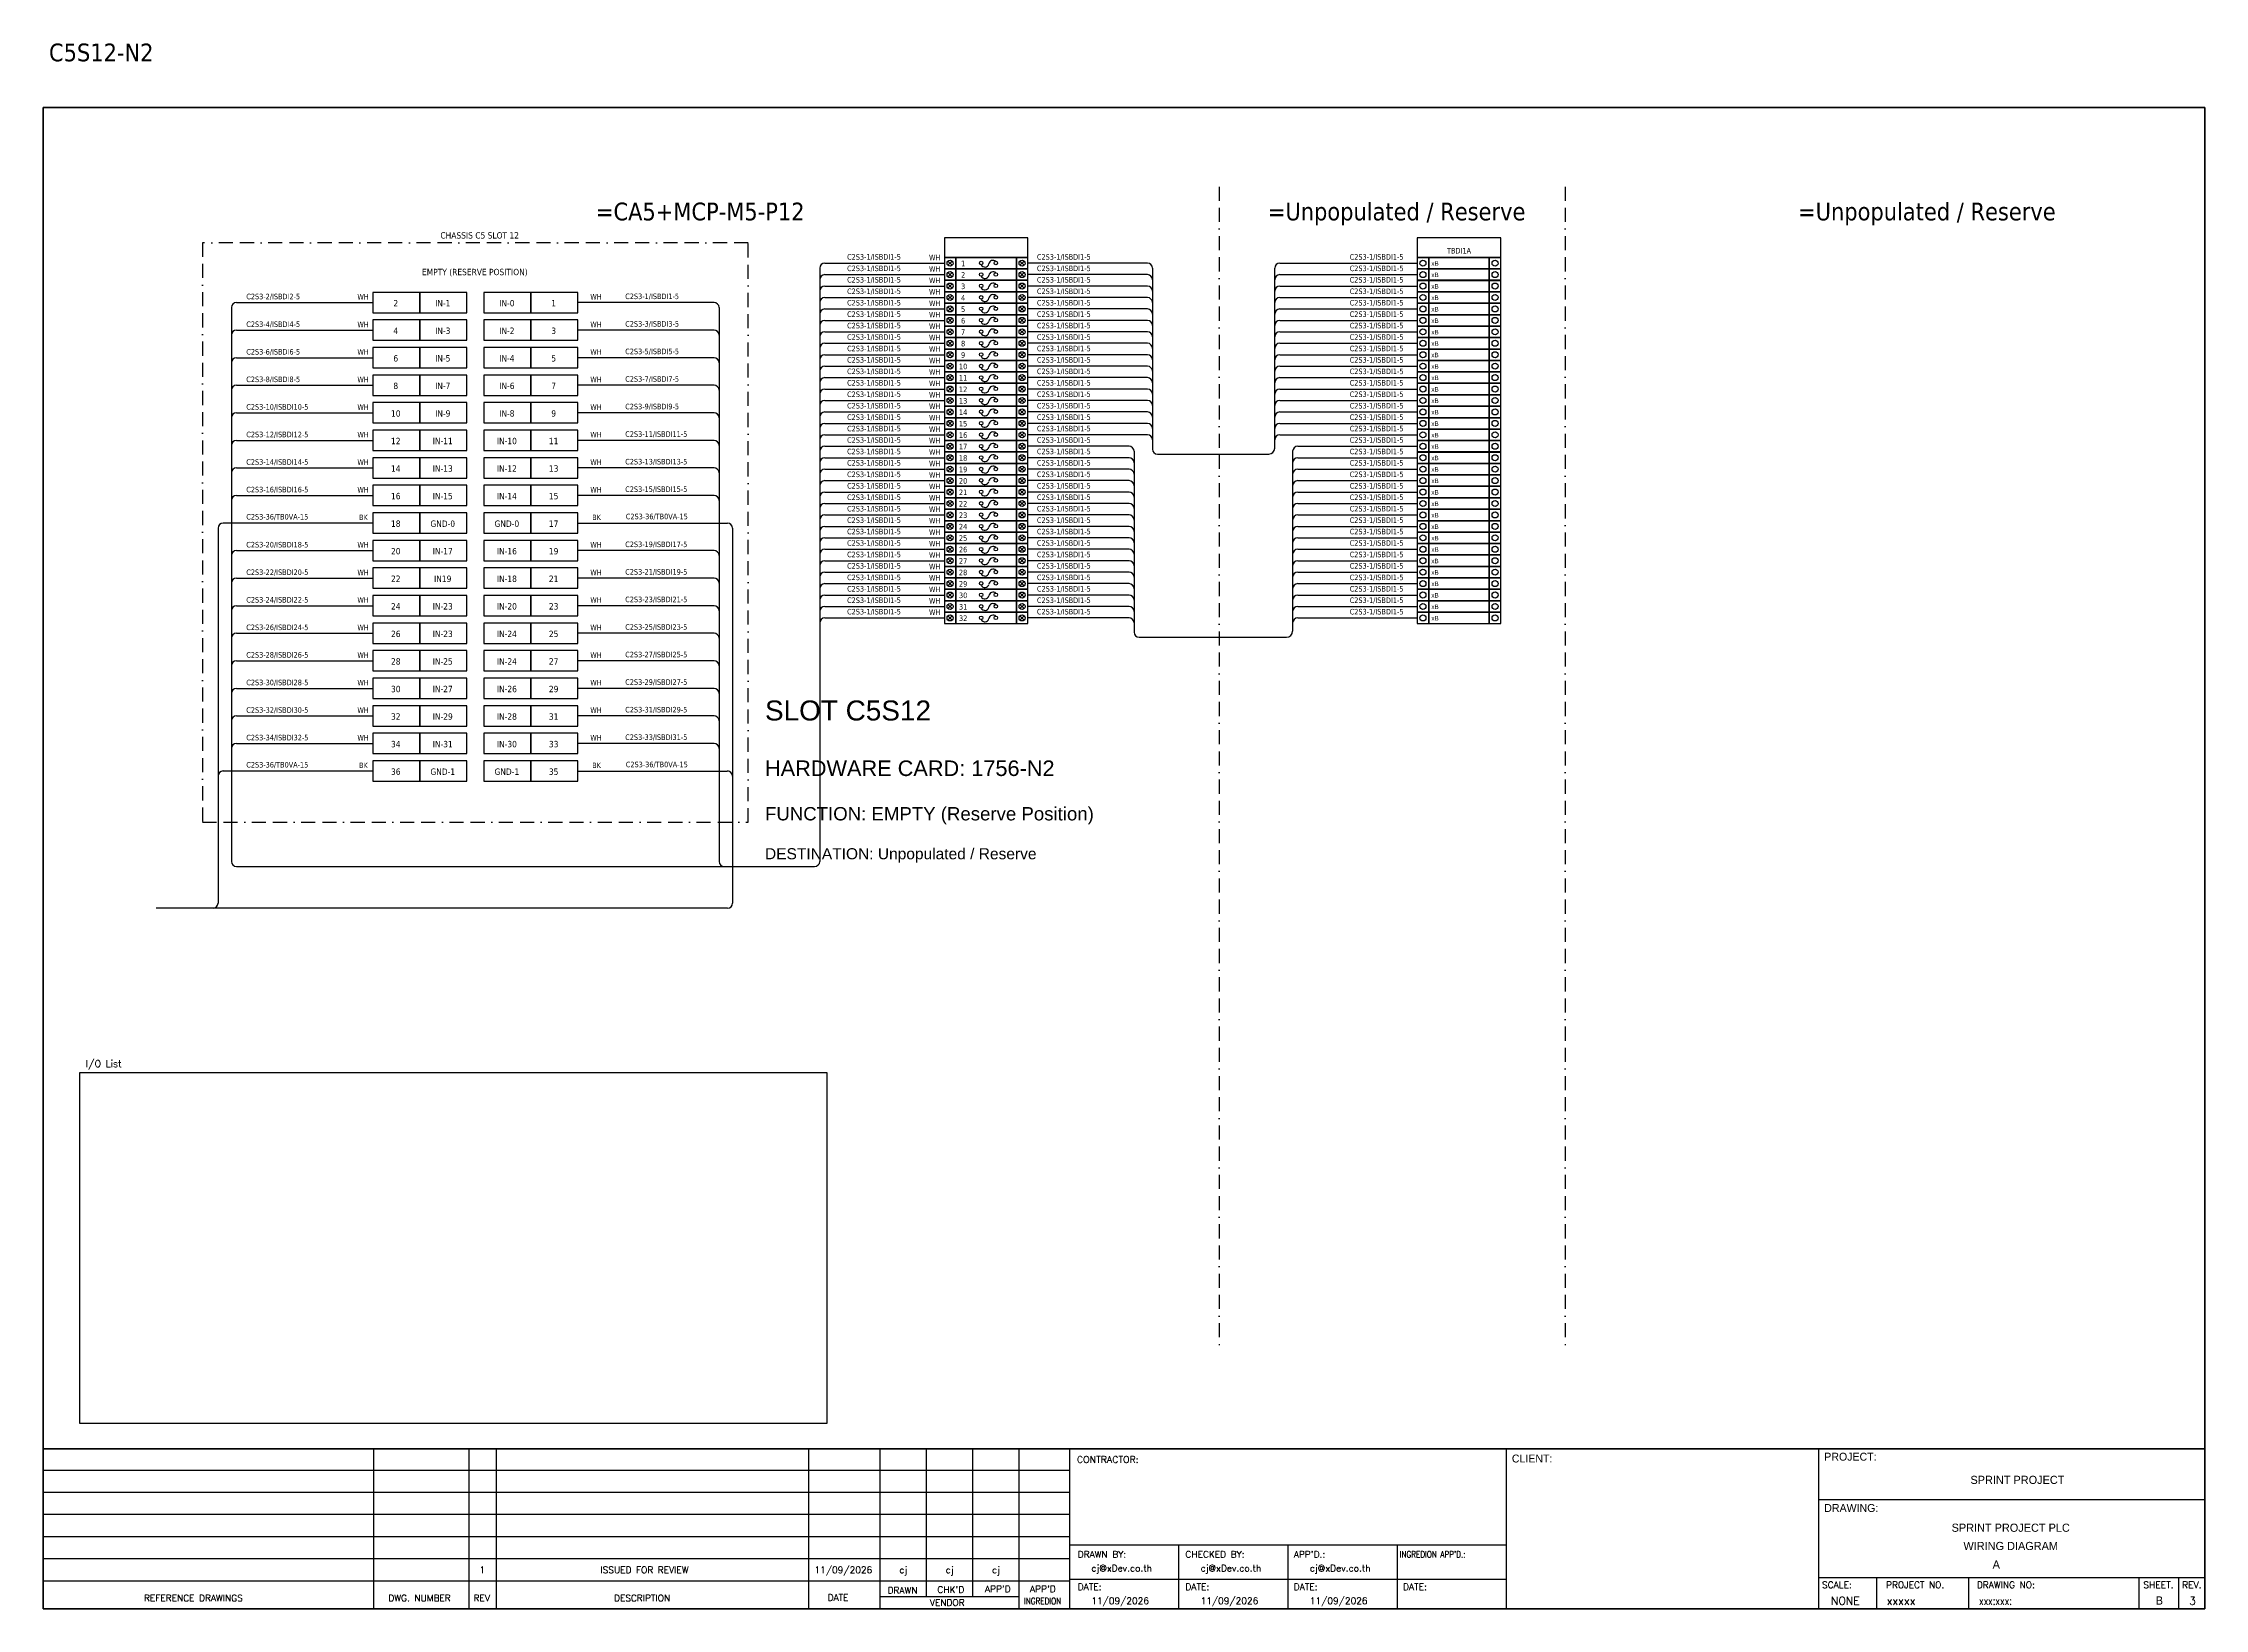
# Model space of a CAD drawing. Header units: millimetres. Extents: x 0 to 54213, y 0 to 2820.
# Drawn here: x 50320 to 54213, y 0 to 2820 of the extents above; entities that cross this region are included whole.
import ezdxf
from ezdxf.enums import TextEntityAlignment as Align

# ---------------------------------------------------------------- set-up
doc = ezdxf.new("R2010")
doc.units = ezdxf.units.MM
doc.linetypes.add('BORDERX2', pattern=[88.9, 25.4, -12.7, 25.4, -12.7, 0, -12.7])
for name, color, linetype in [('GT_1', 9, 'Continuous'), ('HELPPOINT', 7, 'Continuous'), ('MEMBER', 7, 'Continuous'), ('x01001-FrameArea', 2, 'BORDERX2')]:
    doc.layers.add(name, color=color, linetype=linetype)
for name, color, linetype, lineweight in [('IE-EQUIP', 253, 'Continuous', 25), ('IE-WIRE', 7, 'Continuous', 25), ('power', 7, 'Continuous', 25)]:
    doc.layers.add(name, color=color, linetype=linetype, lineweight=lineweight)
doc.styles.add('HTX11', font='O8111901')
doc.styles.add('ROMANS', font='romans.shx', dxfattribs={"width": 0.85, "height": 25})
doc.styles.get("Standard").update_dxf_attribs({"font": 'arial.ttf'})
doc.styles.add('Tahoma', font='')
doc.styles.get('Tahoma').set_extended_font_data('Tahoma')

# ---------------------------------------------------------------- blocks, each defined once
blk = doc.blocks.new('xTermSingleLayer11')
at = {"color": 7, "ltscale": 25.4}
for points in [[(0, -537), (537, -537), (537, 0), (0, 0)], [(537, -537), (3378, -537), (3378, 0), (537, 0)], [(3378, -537), (3915, -537), (3915, 0), (3378, 0)]]:
    blk.add_lwpolyline(points, close=True, dxfattribs=at)
for centre in [(268, -268), (3647, -268)]:
    blk.add_circle(centre, 141, dxfattribs=at)
blk.add_attdef('TERMINAL_B', (661, -387), '', height=212)

msp = doc.modelspace()

# ---------------------------------------------------------------- linework, layer by layer
at = {"color": 1, "ltscale": 25.4}
for p, q in [((51956.8, 2427.5), (51949.2, 2419.9)), ((51949.2, 2427.5), (51956.8, 2419.9)), ((52078.9, 2427.5), (52086.6, 2419.9)), ((52086.6, 2427.5), (52078.9, 2419.9)), ((51956.8, 2406.9), (51949.2, 2399.2)), ((51949.2, 2406.9), (51956.8, 2399.2)), ((51956.8, 2386.3), (51949.2, 2378.6)), ((51949.2, 2386.3), (51956.8, 2378.6)), ((52078.9, 2406.9), (52086.6, 2399.2)), ((52086.6, 2406.9), (52078.9, 2399.2)), ((52078.9, 2386.3), (52086.6, 2378.6)), ((52086.6, 2386.3), (52078.9, 2378.6)), ((51956.8, 2365.7), (51949.2, 2358)), ((51949.2, 2365.7), (51956.8, 2358)), ((51956.8, 2345.1), (51949.2, 2337.4)), ((51949.2, 2345.1), (51956.8, 2337.4)), ((52078.9, 2365.7), (52086.6, 2358)), ((52086.6, 2365.7), (52078.9, 2358)), ((52078.9, 2345.1), (52086.6, 2337.4)), ((52086.6, 2345.1), (52078.9, 2337.4)), ((51956.8, 2324.5), (51949.2, 2316.8)), ((51949.2, 2324.5), (51956.8, 2316.8)), ((51956.8, 2303.9), (51949.2, 2296.2)), ((51949.2, 2303.9), (51956.8, 2296.2)), ((52078.9, 2324.5), (52086.6, 2316.8)), ((52086.6, 2324.5), (52078.9, 2316.8)), ((52078.9, 2303.9), (52086.6, 2296.2)), ((52086.6, 2303.9), (52078.9, 2296.2)), ((51956.8, 2283.2), (51949.2, 2275.6)), ((51949.2, 2283.2), (51956.8, 2275.6)), ((51956.8, 2262.6), (51949.2, 2255)), ((51949.2, 2262.6), (51956.8, 2255)), ((52078.9, 2283.2), (52086.6, 2275.6)), ((52086.6, 2283.2), (52078.9, 2275.6)), ((52078.9, 2262.6), (52086.6, 2255)), ((52086.6, 2262.6), (52078.9, 2255)), ((51956.8, 2242), (51949.2, 2234.3)), ((51949.2, 2242), (51956.8, 2234.3)), ((51956.8, 2221.4), (51949.2, 2213.7)), ((51949.2, 2221.4), (51956.8, 2213.7)), ((52078.9, 2242), (52086.6, 2234.3)), ((52086.6, 2242), (52078.9, 2234.3)), ((52078.9, 2221.4), (52086.6, 2213.7)), ((52086.6, 2221.4), (52078.9, 2213.7)), ((51956.8, 2200.8), (51949.2, 2193.1)), ((51949.2, 2200.8), (51956.8, 2193.1)), ((52078.9, 2200.8), (52086.6, 2193.1)), ((52086.6, 2200.8), (52078.9, 2193.1)), ((51956.8, 2180.2), (51949.2, 2172.5)), ((51949.2, 2180.2), (51956.8, 2172.5)), ((51956.8, 2159.6), (51949.2, 2151.9)), ((51949.2, 2159.6), (51956.8, 2151.9)), ((52078.9, 2180.2), (52086.6, 2172.5)), ((52086.6, 2180.2), (52078.9, 2172.5)), ((52078.9, 2159.6), (52086.6, 2151.9)), ((52086.6, 2159.6), (52078.9, 2151.9)), ((51956.8, 2139), (51949.2, 2131.3)), ((51949.2, 2139), (51956.8, 2131.3)), ((51956.8, 2118.3), (51949.2, 2110.7)), ((51949.2, 2118.3), (51956.8, 2110.7)), ((52078.9, 2139), (52086.6, 2131.3)), ((52086.6, 2139), (52078.9, 2131.3)), ((52078.9, 2118.3), (52086.6, 2110.7)), ((52086.6, 2118.3), (52078.9, 2110.7)), ((51956.8, 2097.7), (51949.2, 2090.1)), ((51949.2, 2097.7), (51956.8, 2090.1)), ((51956.8, 2077.1), (51949.2, 2069.5)), ((51949.2, 2077.1), (51956.8, 2069.5)), ((52078.9, 2097.7), (52086.6, 2090.1)), ((52086.6, 2097.7), (52078.9, 2090.1)), ((52078.9, 2077.1), (52086.6, 2069.5)), ((52086.6, 2077.1), (52078.9, 2069.5)), ((51956.8, 2056.5), (51949.2, 2048.8)), ((51949.2, 2056.5), (51956.8, 2048.8)), ((51956.8, 2035.9), (51949.2, 2028.2)), ((51949.2, 2035.9), (51956.8, 2028.2)), ((52078.9, 2056.5), (52086.6, 2048.8)), ((52086.6, 2056.5), (52078.9, 2048.8)), ((52078.9, 2035.9), (52086.6, 2028.2)), ((52086.6, 2035.9), (52078.9, 2028.2)), ((51956.8, 2015.3), (51949.2, 2007.6)), ((51949.2, 2015.3), (51956.8, 2007.6)), ((51956.8, 1994.7), (51949.2, 1987)), ((51949.2, 1994.7), (51956.8, 1987)), ((52078.9, 2015.3), (52086.6, 2007.6)), ((52086.6, 2015.3), (52078.9, 2007.6)), ((52078.9, 1994.7), (52086.6, 1987)), ((52086.6, 1994.7), (52078.9, 1987)), ((51956.8, 1974.1), (51949.2, 1966.4)), ((51949.2, 1974.1), (51956.8, 1966.4)), ((51956.8, 1953.5), (51949.2, 1945.8)), ((51949.2, 1953.5), (51956.8, 1945.8)), ((52078.9, 1974.1), (52086.6, 1966.4)), ((52086.6, 1974.1), (52078.9, 1966.4)), ((52078.9, 1953.5), (52086.6, 1945.8)), ((52086.6, 1953.5), (52078.9, 1945.8)), ((51956.8, 1932.8), (51949.2, 1925.2)), ((51949.2, 1932.8), (51956.8, 1925.2)), ((51956.8, 1912.2), (51949.2, 1904.6)), ((51949.2, 1912.2), (51956.8, 1904.6)), ((52078.9, 1932.8), (52086.6, 1925.2)), ((52086.6, 1932.8), (52078.9, 1925.2)), ((52078.9, 1912.2), (52086.6, 1904.6)), ((52086.6, 1912.2), (52078.9, 1904.6)), ((51956.8, 1891.6), (51949.2, 1883.9)), ((51949.2, 1891.6), (51956.8, 1883.9)), ((51956.8, 1871), (51949.2, 1863.3)), ((51949.2, 1871), (51956.8, 1863.3)), ((52078.9, 1891.6), (52086.6, 1883.9)), ((52086.6, 1891.6), (52078.9, 1883.9)), ((52078.9, 1871), (52086.6, 1863.3)), ((52086.6, 1871), (52078.9, 1863.3)), ((51956.8, 1850.4), (51949.2, 1842.7)), ((51949.2, 1850.4), (51956.8, 1842.7)), ((52078.9, 1850.4), (52086.6, 1842.7)), ((52086.6, 1850.4), (52078.9, 1842.7)), ((51956.8, 1829.8), (51949.2, 1822.1)), ((51949.2, 1829.8), (51956.8, 1822.1)), ((51956.8, 1809.2), (51949.2, 1801.5)), ((51949.2, 1809.2), (51956.8, 1801.5)), ((52078.9, 1829.8), (52086.6, 1822.1)), ((52086.6, 1829.8), (52078.9, 1822.1)), ((52078.9, 1809.2), (52086.6, 1801.5)), ((52086.6, 1809.2), (52078.9, 1801.5)), ((51956.8, 1788.6), (51949.2, 1780.9)), ((51949.2, 1788.6), (51956.8, 1780.9)), ((52078.9, 1788.6), (52086.6, 1780.9)), ((52086.6, 1788.6), (52078.9, 1780.9))]:
    msp.add_line(p, q, dxfattribs=at)
at = {"color": 4}
for p, q in [((53621.9, 56.1), (53621.9, 0)), ((53787.2, 56.1), (53787.2, 0))]:
    msp.add_line(p, q, dxfattribs=at)
at = {"color": 4, "ltscale": 0.5}
for p, q in [((54094.3, 56.1), (54094.3, 0)), ((54094.3, 56.1), (54094.3, 0)), ((54165.5, 56.1), (54165.5, 0)), ((54165.5, 56.1), (54165.5, 0))]:
    msp.add_line(p, q, dxfattribs=at)
at = {"color": 4, "ltscale": 25.4}
for points in [[(51942.7, 2434), (52093, 2434), (52093, 2469.2), (51942.7, 2469.2)], [(52794.5, 2434), (52944.8, 2434), (52944.8, 2469.2), (52794.5, 2469.2)]]:
    msp.add_lwpolyline(points, close=True, dxfattribs=at)
at = {"color": 1, "ltscale": 25.4}
for points in [[(51942.7, 2413.4), (51963.3, 2413.4), (51963.3, 2434), (51942.7, 2434)], [(51963.3, 2413.4), (52072.4, 2413.4), (52072.4, 2434), (51963.3, 2434)], [(52072.4, 2413.4), (52093, 2413.4), (52093, 2434), (52072.4, 2434)], [(51942.7, 2392.8), (51963.3, 2392.8), (51963.3, 2413.4), (51942.7, 2413.4)], [(51942.7, 2372.2), (51963.3, 2372.2), (51963.3, 2392.8), (51942.7, 2392.8)], [(51963.3, 2392.8), (52072.4, 2392.8), (52072.4, 2413.4), (51963.3, 2413.4)], [(51963.3, 2372.2), (52072.4, 2372.2), (52072.4, 2392.8), (51963.3, 2392.8)], [(52072.4, 2392.8), (52093, 2392.8), (52093, 2413.4), (52072.4, 2413.4)], [(52072.4, 2372.2), (52093, 2372.2), (52093, 2392.8), (52072.4, 2392.8)], [(51942.7, 2351.5), (51963.3, 2351.5), (51963.3, 2372.2), (51942.7, 2372.2)], [(51942.7, 2330.9), (51963.3, 2330.9), (51963.3, 2351.5), (51942.7, 2351.5)], [(51963.3, 2351.5), (52072.4, 2351.5), (52072.4, 2372.2), (51963.3, 2372.2)], [(51963.3, 2330.9), (52072.4, 2330.9), (52072.4, 2351.5), (51963.3, 2351.5)], [(52072.4, 2351.5), (52093, 2351.5), (52093, 2372.2), (52072.4, 2372.2)], [(52072.4, 2330.9), (52093, 2330.9), (52093, 2351.5), (52072.4, 2351.5)], [(51942.7, 2310.3), (51963.3, 2310.3), (51963.3, 2330.9), (51942.7, 2330.9)], [(51942.7, 2289.7), (51963.3, 2289.7), (51963.3, 2310.3), (51942.7, 2310.3)], [(51963.3, 2310.3), (52072.4, 2310.3), (52072.4, 2330.9), (51963.3, 2330.9)], [(51963.3, 2289.7), (52072.4, 2289.7), (52072.4, 2310.3), (51963.3, 2310.3)], [(52072.4, 2310.3), (52093, 2310.3), (52093, 2330.9), (52072.4, 2330.9)], [(52072.4, 2289.7), (52093, 2289.7), (52093, 2310.3), (52072.4, 2310.3)], [(51942.7, 2269.1), (51963.3, 2269.1), (51963.3, 2289.7), (51942.7, 2289.7)], [(51942.7, 2248.5), (51963.3, 2248.5), (51963.3, 2269.1), (51942.7, 2269.1)], [(51963.3, 2269.1), (52072.4, 2269.1), (52072.4, 2289.7), (51963.3, 2289.7)], [(51963.3, 2248.5), (52072.4, 2248.5), (52072.4, 2269.1), (51963.3, 2269.1)], [(52072.4, 2269.1), (52093, 2269.1), (52093, 2289.7), (52072.4, 2289.7)], [(52072.4, 2248.5), (52093, 2248.5), (52093, 2269.1), (52072.4, 2269.1)], [(51942.7, 2227.9), (51963.3, 2227.9), (51963.3, 2248.5), (51942.7, 2248.5)], [(51942.7, 2207.3), (51963.3, 2207.3), (51963.3, 2227.9), (51942.7, 2227.9)], [(51963.3, 2227.9), (52072.4, 2227.9), (52072.4, 2248.5), (51963.3, 2248.5)], [(51963.3, 2207.3), (52072.4, 2207.3), (52072.4, 2227.9), (51963.3, 2227.9)], [(52072.4, 2227.9), (52093, 2227.9), (52093, 2248.5), (52072.4, 2248.5)], [(52072.4, 2207.3), (52093, 2207.3), (52093, 2227.9), (52072.4, 2227.9)], [(51942.7, 2186.7), (51963.3, 2186.7), (51963.3, 2207.3), (51942.7, 2207.3)], [(51942.7, 2166), (51963.3, 2166), (51963.3, 2186.7), (51942.7, 2186.7)], [(51963.3, 2186.7), (52072.4, 2186.7), (52072.4, 2207.3), (51963.3, 2207.3)], [(51963.3, 2166), (52072.4, 2166), (52072.4, 2186.7), (51963.3, 2186.7)], [(52072.4, 2186.7), (52093, 2186.7), (52093, 2207.3), (52072.4, 2207.3)], [(52072.4, 2166), (52093, 2166), (52093, 2186.7), (52072.4, 2186.7)], [(51942.7, 2145.4), (51963.3, 2145.4), (51963.3, 2166), (51942.7, 2166)], [(51942.7, 2124.8), (51963.3, 2124.8), (51963.3, 2145.4), (51942.7, 2145.4)], [(51963.3, 2145.4), (52072.4, 2145.4), (52072.4, 2166), (51963.3, 2166)], [(51963.3, 2124.8), (52072.4, 2124.8), (52072.4, 2145.4), (51963.3, 2145.4)], [(52072.4, 2145.4), (52093, 2145.4), (52093, 2166), (52072.4, 2166)], [(52072.4, 2124.8), (52093, 2124.8), (52093, 2145.4), (52072.4, 2145.4)], [(51942.7, 2104.2), (51963.3, 2104.2), (51963.3, 2124.8), (51942.7, 2124.8)], [(51942.7, 2083.6), (51963.3, 2083.6), (51963.3, 2104.2), (51942.7, 2104.2)], [(51963.3, 2104.2), (52072.4, 2104.2), (52072.4, 2124.8), (51963.3, 2124.8)], [(51963.3, 2083.6), (52072.4, 2083.6), (52072.4, 2104.2), (51963.3, 2104.2)], [(52072.4, 2104.2), (52093, 2104.2), (52093, 2124.8), (52072.4, 2124.8)], [(52072.4, 2083.6), (52093, 2083.6), (52093, 2104.2), (52072.4, 2104.2)], [(51942.7, 2063), (51963.3, 2063), (51963.3, 2083.6), (51942.7, 2083.6)], [(51963.3, 2063), (52072.4, 2063), (52072.4, 2083.6), (51963.3, 2083.6)], [(52072.4, 2063), (52093, 2063), (52093, 2083.6), (52072.4, 2083.6)], [(51942.7, 2042.4), (51963.3, 2042.4), (51963.3, 2063), (51942.7, 2063)], [(51942.7, 2021.8), (51963.3, 2021.8), (51963.3, 2042.4), (51942.7, 2042.4)], [(51963.3, 2042.4), (52072.4, 2042.4), (52072.4, 2063), (51963.3, 2063)], [(51963.3, 2021.8), (52072.4, 2021.8), (52072.4, 2042.4), (51963.3, 2042.4)], [(52072.4, 2042.4), (52093, 2042.4), (52093, 2063), (52072.4, 2063)], [(52072.4, 2021.8), (52093, 2021.8), (52093, 2042.4), (52072.4, 2042.4)], [(51942.7, 2001.1), (51963.3, 2001.1), (51963.3, 2021.8), (51942.7, 2021.8)], [(51942.7, 1980.5), (51963.3, 1980.5), (51963.3, 2001.1), (51942.7, 2001.1)], [(51963.3, 2001.1), (52072.4, 2001.1), (52072.4, 2021.8), (51963.3, 2021.8)], [(51963.3, 1980.5), (52072.4, 1980.5), (52072.4, 2001.1), (51963.3, 2001.1)], [(52072.4, 2001.1), (52093, 2001.1), (52093, 2021.8), (52072.4, 2021.8)], [(52072.4, 1980.5), (52093, 1980.5), (52093, 2001.1), (52072.4, 2001.1)], [(51942.7, 1959.9), (51963.3, 1959.9), (51963.3, 1980.5), (51942.7, 1980.5)], [(51942.7, 1939.3), (51963.3, 1939.3), (51963.3, 1959.9), (51942.7, 1959.9)], [(51963.3, 1959.9), (52072.4, 1959.9), (52072.4, 1980.5), (51963.3, 1980.5)], [(51963.3, 1939.3), (52072.4, 1939.3), (52072.4, 1959.9), (51963.3, 1959.9)], [(52072.4, 1959.9), (52093, 1959.9), (52093, 1980.5), (52072.4, 1980.5)], [(52072.4, 1939.3), (52093, 1939.3), (52093, 1959.9), (52072.4, 1959.9)], [(51942.7, 1918.7), (51963.3, 1918.7), (51963.3, 1939.3), (51942.7, 1939.3)], [(51942.7, 1898.1), (51963.3, 1898.1), (51963.3, 1918.7), (51942.7, 1918.7)], [(51963.3, 1918.7), (52072.4, 1918.7), (52072.4, 1939.3), (51963.3, 1939.3)], [(51963.3, 1898.1), (52072.4, 1898.1), (52072.4, 1918.7), (51963.3, 1918.7)], [(52072.4, 1918.7), (52093, 1918.7), (52093, 1939.3), (52072.4, 1939.3)], [(52072.4, 1898.1), (52093, 1898.1), (52093, 1918.7), (52072.4, 1918.7)], [(51942.7, 1877.5), (51963.3, 1877.5), (51963.3, 1898.1), (51942.7, 1898.1)], [(51942.7, 1856.9), (51963.3, 1856.9), (51963.3, 1877.5), (51942.7, 1877.5)], [(51963.3, 1877.5), (52072.4, 1877.5), (52072.4, 1898.1), (51963.3, 1898.1)], [(51963.3, 1856.9), (52072.4, 1856.9), (52072.4, 1877.5), (51963.3, 1877.5)], [(52072.4, 1877.5), (52093, 1877.5), (52093, 1898.1), (52072.4, 1898.1)], [(52072.4, 1856.9), (52093, 1856.9), (52093, 1877.5), (52072.4, 1877.5)], [(51942.7, 1836.3), (51963.3, 1836.3), (51963.3, 1856.9), (51942.7, 1856.9)], [(51942.7, 1815.6), (51963.3, 1815.6), (51963.3, 1836.3), (51942.7, 1836.3)], [(51963.3, 1836.3), (52072.4, 1836.3), (52072.4, 1856.9), (51963.3, 1856.9)], [(51963.3, 1815.6), (52072.4, 1815.6), (52072.4, 1836.3), (51963.3, 1836.3)], [(52072.4, 1836.3), (52093, 1836.3), (52093, 1856.9), (52072.4, 1856.9)], [(52072.4, 1815.6), (52093, 1815.6), (52093, 1836.3), (52072.4, 1836.3)], [(51942.7, 1795), (51963.3, 1795), (51963.3, 1815.6), (51942.7, 1815.6)], [(51942.7, 1774.4), (51963.3, 1774.4), (51963.3, 1795), (51942.7, 1795)], [(51963.3, 1795), (52072.4, 1795), (52072.4, 1815.6), (51963.3, 1815.6)], [(51963.3, 1774.4), (52072.4, 1774.4), (52072.4, 1795), (51963.3, 1795)], [(52072.4, 1795), (52093, 1795), (52093, 1815.6), (52072.4, 1815.6)], [(52072.4, 1774.4), (52093, 1774.4), (52093, 1795), (52072.4, 1795)]]:
    msp.add_lwpolyline(points, close=True, dxfattribs=at)
msp.add_lwpolyline([(50385.3, 965.9), (51731.1, 965.9), (51731.1, 333.8), (50385.3, 333.8)], close=True)
for centre in [(51953, 2423.7), (52082.7, 2423.7), (51953, 2403.1), (51953, 2382.5), (52082.7, 2403.1), (52082.7, 2382.5), (51953, 2361.9), (51953, 2341.2), (52082.7, 2361.9), (52082.7, 2341.2), (51953, 2320.6), (51953, 2300), (52082.7, 2320.6), (52082.7, 2300), (51953, 2279.4), (51953, 2258.8), (52082.7, 2279.4), (52082.7, 2258.8), (51953, 2238.2), (51953, 2217.6), (52082.7, 2238.2), (52082.7, 2217.6), (51953, 2197), (51953, 2176.3), (52082.7, 2197), (52082.7, 2176.3), (51953, 2155.7), (52082.7, 2155.7), (51953, 2135.1), (51953, 2114.5), (52082.7, 2135.1), (52082.7, 2114.5), (51953, 2093.9), (51953, 2073.3), (52082.7, 2093.9), (52082.7, 2073.3), (51953, 2052.7), (51953, 2032.1), (52082.7, 2052.7), (52082.7, 2032.1), (51953, 2011.5), (51953, 1990.8), (52082.7, 2011.5), (52082.7, 1990.8), (51953, 1970.2), (51953, 1949.6), (52082.7, 1970.2), (52082.7, 1949.6), (51953, 1929), (51953, 1908.4), (52082.7, 1929), (52082.7, 1908.4), (51953, 1887.8), (51953, 1867.2), (52082.7, 1887.8), (52082.7, 1867.2), (51953, 1846.6), (51953, 1825.9), (52082.7, 1846.6), (52082.7, 1825.9), (51953, 1805.3), (52082.7, 1805.3), (51953, 1784.7), (52082.7, 1784.7)]:
    msp.add_circle(centre, 5.42, dxfattribs=at)
at = {"layer": 'GT_1', "color": 4}
for p, q in [((50915, 0), (50915, 288.2)), ((51086.9, 0), (51086.9, 288.2)), ((51136.1, 0), (51136.1, 288.2)), ((51698.7, 0), (51698.7, 288.2)), ((51827, 0), (51827, 288.2)), ((51910.6, 21.8), (51910.6, 288.2)), ((51994.1, 21.8), (51994.1, 288.2)), ((52077.4, 0), (52077.4, 288.2)), ((52168.4, 0), (52168.4, 288.2)), ((52955.4, 0), (52955.4, 288.2)), ((53517.7, 0), (53517.7, 288.2)), ((53517.7, 0), (53517.7, 288.2)), ((53517.7, 0), (53517.7, 288.2)), ((52168.4, 249.3), (50319.6, 249.3)), ((52168.4, 209.5), (50319.6, 209.5)), ((52168.4, 169.6), (50319.6, 169.6)), ((52168.4, 129.7), (50319.6, 129.7)), ((52168.4, 89.7), (50319.6, 89.7)), ((52955.4, 114.3), (52168.4, 114.3)), ((52365.2, 0), (52365.2, 114.3)), ((52561.9, 0), (52561.9, 114.3)), ((52758.7, 0), (52758.7, 114.3)), ((52168.3, 49.8), (50319.6, 49.8)), ((52955.4, 52.9), (52168.4, 52.9)), ((53517.7, 56.1), (54212.9, 56.1)), ((52077.4, 21.8), (51827, 21.8))]:
    msp.add_line(p, q, dxfattribs=at)
at = {"layer": 'HELPPOINT', "color": 4, "lineweight": 35}
for p, q in [((50319.6, 0), (50319.6, 2704.2)), ((50319.6, 2704.2), (54212.9, 2704.2)), ((50319.6, 0), (50319.6, 2704.2)), ((50319.6, 2704.2), (54212.9, 2704.2)), ((54212.9, 2704.2), (54212.9, 0)), ((54212.9, 2704.2), (54212.9, 0)), ((54212.9, 0), (50319.6, 0)), ((54212.9, 0), (50319.6, 0))]:
    msp.add_line(p, q, dxfattribs=at)
at = {"layer": 'HELPPOINT', "color": 4}
for p, q in [((53517.7, 196.6), (54212.9, 196.6)), ((53517.7, 196.6), (54212.9, 196.6)), ((53517.7, 56.1), (54212.9, 56.1))]:
    msp.add_line(p, q, dxfattribs=at)
at = {"layer": 'IE-EQUIP', "linetype": 'Continuous', "ltscale": 25.4}
for points in [[(50913, 2334.4), (50997.7, 2334.4), (50997.7, 2371.1), (50913, 2371.1)], [(50997.7, 2334.4), (51082.3, 2334.4), (51082.3, 2371.1), (50997.7, 2371.1)], [(51113.2, 2334.4), (51197.8, 2334.4), (51197.8, 2371.1), (51113.2, 2371.1)], [(51197.8, 2334.4), (51282.5, 2334.4), (51282.5, 2371.1), (51197.8, 2371.1)], [(50913, 2284.8), (50997.7, 2284.8), (50997.7, 2321.5), (50913, 2321.5)], [(50997.7, 2284.8), (51082.3, 2284.8), (51082.3, 2321.5), (50997.7, 2321.5)], [(51113.2, 2284.8), (51197.8, 2284.8), (51197.8, 2321.5), (51113.2, 2321.5)], [(51197.8, 2284.8), (51282.5, 2284.8), (51282.5, 2321.5), (51197.8, 2321.5)], [(50913, 2235.1), (50997.7, 2235.1), (50997.7, 2271.8), (50913, 2271.8)], [(50997.7, 2235.1), (51082.3, 2235.1), (51082.3, 2271.8), (50997.7, 2271.8)], [(51113.2, 2235.1), (51197.8, 2235.1), (51197.8, 2271.8), (51113.2, 2271.8)], [(51197.8, 2235.1), (51282.5, 2235.1), (51282.5, 2271.8), (51197.8, 2271.8)], [(50913, 2185.5), (50997.7, 2185.5), (50997.7, 2222.2), (50913, 2222.2)], [(50997.7, 2185.5), (51082.3, 2185.5), (51082.3, 2222.2), (50997.7, 2222.2)], [(51113.2, 2185.5), (51197.8, 2185.5), (51197.8, 2222.2), (51113.2, 2222.2)], [(51197.8, 2185.5), (51282.5, 2185.5), (51282.5, 2222.2), (51197.8, 2222.2)], [(50913, 2135.9), (50997.7, 2135.9), (50997.7, 2172.6), (50913, 2172.6)], [(50997.7, 2135.9), (51082.3, 2135.9), (51082.3, 2172.6), (50997.7, 2172.6)], [(51113.2, 2135.9), (51197.8, 2135.9), (51197.8, 2172.6), (51113.2, 2172.6)], [(51197.8, 2135.9), (51282.5, 2135.9), (51282.5, 2172.6), (51197.8, 2172.6)], [(50913, 2086.2), (50997.7, 2086.2), (50997.7, 2122.9), (50913, 2122.9)], [(50997.7, 2086.2), (51082.3, 2086.2), (51082.3, 2122.9), (50997.7, 2122.9)], [(51113.2, 2086.2), (51197.8, 2086.2), (51197.8, 2122.9), (51113.2, 2122.9)], [(51197.8, 2086.2), (51282.5, 2086.2), (51282.5, 2122.9), (51197.8, 2122.9)], [(50913, 2036.6), (50997.7, 2036.6), (50997.7, 2073.3), (50913, 2073.3)], [(50997.7, 2036.6), (51082.3, 2036.6), (51082.3, 2073.3), (50997.7, 2073.3)], [(51113.2, 2036.6), (51197.8, 2036.6), (51197.8, 2073.3), (51113.2, 2073.3)], [(51197.8, 2036.6), (51282.5, 2036.6), (51282.5, 2073.3), (51197.8, 2073.3)], [(50913, 1987), (50997.7, 1987), (50997.7, 2023.7), (50913, 2023.7)], [(50997.7, 1987), (51082.3, 1987), (51082.3, 2023.7), (50997.7, 2023.7)], [(51113.2, 1987), (51197.8, 1987), (51197.8, 2023.7), (51113.2, 2023.7)], [(51197.8, 1987), (51282.5, 1987), (51282.5, 2023.7), (51197.8, 2023.7)], [(50913, 1937.3), (50997.7, 1937.3), (50997.7, 1974), (50913, 1974)], [(50997.7, 1937.3), (51082.3, 1937.3), (51082.3, 1974), (50997.7, 1974)], [(51113.2, 1937.3), (51197.8, 1937.3), (51197.8, 1974), (51113.2, 1974)], [(51197.8, 1937.3), (51282.5, 1937.3), (51282.5, 1974), (51197.8, 1974)], [(50913, 1887.7), (50997.7, 1887.7), (50997.7, 1924.4), (50913, 1924.4)], [(50997.7, 1887.7), (51082.3, 1887.7), (51082.3, 1924.4), (50997.7, 1924.4)], [(51113.2, 1887.7), (51197.8, 1887.7), (51197.8, 1924.4), (51113.2, 1924.4)], [(51197.8, 1887.7), (51282.5, 1887.7), (51282.5, 1924.4), (51197.8, 1924.4)], [(50913, 1838.1), (50997.7, 1838.1), (50997.7, 1874.8), (50913, 1874.8)], [(50997.7, 1838.1), (51082.3, 1838.1), (51082.3, 1874.8), (50997.7, 1874.8)], [(51113.2, 1838.1), (51197.8, 1838.1), (51197.8, 1874.8), (51113.2, 1874.8)], [(51197.8, 1838.1), (51282.5, 1838.1), (51282.5, 1874.8), (51197.8, 1874.8)], [(50913, 1788.4), (50997.7, 1788.4), (50997.7, 1825.1), (50913, 1825.1)], [(50997.7, 1788.4), (51082.3, 1788.4), (51082.3, 1825.1), (50997.7, 1825.1)], [(51113.2, 1788.4), (51197.8, 1788.4), (51197.8, 1825.1), (51113.2, 1825.1)], [(51197.8, 1788.4), (51282.5, 1788.4), (51282.5, 1825.1), (51197.8, 1825.1)], [(50913, 1738.8), (50997.7, 1738.8), (50997.7, 1775.5), (50913, 1775.5)], [(50997.7, 1738.8), (51082.3, 1738.8), (51082.3, 1775.5), (50997.7, 1775.5)], [(51113.2, 1738.8), (51197.8, 1738.8), (51197.8, 1775.5), (51113.2, 1775.5)], [(51197.8, 1738.8), (51282.5, 1738.8), (51282.5, 1775.5), (51197.8, 1775.5)], [(50913, 1689.2), (50997.7, 1689.2), (50997.7, 1725.9), (50913, 1725.9)], [(50997.7, 1689.2), (51082.3, 1689.2), (51082.3, 1725.9), (50997.7, 1725.9)], [(51113.2, 1689.2), (51197.8, 1689.2), (51197.8, 1725.9), (51113.2, 1725.9)], [(51197.8, 1689.2), (51282.5, 1689.2), (51282.5, 1725.9), (51197.8, 1725.9)], [(50913, 1639.5), (50997.7, 1639.5), (50997.7, 1676.2), (50913, 1676.2)], [(50997.7, 1639.5), (51082.3, 1639.5), (51082.3, 1676.2), (50997.7, 1676.2)], [(51113.2, 1639.5), (51197.8, 1639.5), (51197.8, 1676.2), (51113.2, 1676.2)], [(51197.8, 1639.5), (51282.5, 1639.5), (51282.5, 1676.2), (51197.8, 1676.2)], [(50913, 1589.9), (50997.7, 1589.9), (50997.7, 1626.6), (50913, 1626.6)], [(50997.7, 1589.9), (51082.3, 1589.9), (51082.3, 1626.6), (50997.7, 1626.6)], [(51113.2, 1589.9), (51197.8, 1589.9), (51197.8, 1626.6), (51113.2, 1626.6)], [(51197.8, 1589.9), (51282.5, 1589.9), (51282.5, 1626.6), (51197.8, 1626.6)], [(50913, 1540.3), (50997.7, 1540.3), (50997.7, 1577), (50913, 1577)], [(50997.7, 1540.3), (51082.3, 1540.3), (51082.3, 1577), (50997.7, 1577)], [(51113.2, 1540.3), (51197.8, 1540.3), (51197.8, 1577), (51113.2, 1577)], [(51197.8, 1540.3), (51282.5, 1540.3), (51282.5, 1577), (51197.8, 1577)], [(50913, 1490.6), (50997.7, 1490.6), (50997.7, 1527.3), (50913, 1527.3)], [(50997.7, 1490.6), (51082.3, 1490.6), (51082.3, 1527.3), (50997.7, 1527.3)], [(51113.2, 1490.6), (51197.8, 1490.6), (51197.8, 1527.3), (51113.2, 1527.3)], [(51197.8, 1490.6), (51282.5, 1490.6), (51282.5, 1527.3), (51197.8, 1527.3)]]:
    msp.add_lwpolyline(points, close=True, dxfattribs=at)
at = {"layer": 'IE-WIRE', "color": 4, "ltscale": 25.4}
for p, q in [((51718.2, 2414.6), (51718.2, 1346.2)), ((51727.3, 2423.7), (51942.7, 2423.7)), ((52308.4, 2423.7), (52093, 2423.7)), ((52317.5, 2414.6), (52317.5, 2088.8)), ((52537.6, 2414.6), (52537.6, 2090.6)), ((52546.8, 2423.7), (52794.5, 2423.7)), ((52546.8, 2423.7), (52794.5, 2423.7)), ((51727.3, 2403.1), (51942.7, 2403.1)), ((51727.3, 2382.5), (51942.7, 2382.5)), ((52308.4, 2403.1), (52093, 2403.1)), ((52308.4, 2382.5), (52093, 2382.5)), ((52546.8, 2403.1), (52794.5, 2403.1)), ((52546.8, 2403.1), (52794.5, 2403.1)), ((52546.8, 2382.5), (52794.5, 2382.5)), ((52546.8, 2382.5), (52794.5, 2382.5)), ((50658.6, 2343.6), (50658.6, 1346.2)), ((50667.8, 2352.7), (50913, 2352.7)), ((51527.8, 2352.7), (51282.5, 2352.7)), ((51536.9, 2343.6), (51536.9, 1346.2)), ((51727.3, 2361.9), (51942.7, 2361.9)), ((51727.3, 2341.2), (51942.7, 2341.2)), ((52308.4, 2361.9), (52093, 2361.9)), ((52308.4, 2341.2), (52093, 2341.2)), ((52546.8, 2361.9), (52794.5, 2361.9)), ((52546.8, 2361.9), (52794.5, 2361.9)), ((52546.8, 2341.2), (52794.5, 2341.2)), ((52546.8, 2341.2), (52794.5, 2341.2)), ((50667.8, 2303.1), (50913, 2303.1)), ((51527.8, 2303.1), (51282.5, 2303.1)), ((51727.3, 2320.6), (51942.7, 2320.6)), ((51727.3, 2300), (51942.7, 2300)), ((52308.4, 2320.6), (52093, 2320.6)), ((52308.4, 2300), (52093, 2300)), ((52546.8, 2320.6), (52794.5, 2320.6)), ((52546.8, 2320.6), (52794.5, 2320.6)), ((52546.8, 2300), (52794.5, 2300)), ((52546.8, 2300), (52794.5, 2300)), ((51727.3, 2279.4), (51942.7, 2279.4)), ((51727.3, 2258.8), (51942.7, 2258.8)), ((52308.4, 2279.4), (52093, 2279.4)), ((52308.4, 2258.8), (52093, 2258.8)), ((52546.8, 2279.4), (52794.5, 2279.4)), ((52546.8, 2279.4), (52794.5, 2279.4)), ((52546.8, 2258.8), (52794.5, 2258.8)), ((52546.8, 2258.8), (52794.5, 2258.8)), ((50667.8, 2253.5), (50913, 2253.5)), ((51527.8, 2253.5), (51282.5, 2253.5)), ((51727.3, 2238.2), (51942.7, 2238.2)), ((52308.4, 2238.2), (52093, 2238.2)), ((52546.8, 2238.2), (52794.5, 2238.2)), ((52546.8, 2238.2), (52794.5, 2238.2)), ((50667.8, 2203.8), (50913, 2203.8)), ((51527.8, 2203.8), (51282.5, 2203.8)), ((51727.3, 2217.6), (51942.7, 2217.6)), ((51727.3, 2197), (51942.7, 2197)), ((52308.4, 2217.6), (52093, 2217.6)), ((52308.4, 2197), (52093, 2197)), ((52546.8, 2217.6), (52794.5, 2217.6)), ((52546.8, 2217.6), (52794.5, 2217.6)), ((52546.8, 2197), (52794.5, 2197)), ((52546.8, 2197), (52794.5, 2197)), ((50667.8, 2154.2), (50913, 2154.2)), ((51527.8, 2154.2), (51282.5, 2154.2)), ((51727.3, 2176.3), (51942.7, 2176.3)), ((51727.3, 2155.7), (51942.7, 2155.7)), ((52308.4, 2176.3), (52093, 2176.3)), ((52308.4, 2155.7), (52093, 2155.7)), ((52546.8, 2176.3), (52794.5, 2176.3)), ((52546.8, 2176.3), (52794.5, 2176.3)), ((52546.8, 2155.7), (52794.5, 2155.7)), ((52546.8, 2155.7), (52794.5, 2155.7)), ((50667.8, 2104.6), (50913, 2104.6)), ((51527.8, 2104.6), (51282.5, 2104.6)), ((51727.3, 2135.1), (51942.7, 2135.1)), ((51727.3, 2114.5), (51942.7, 2114.5)), ((52308.4, 2135.1), (52093, 2135.1)), ((52308.4, 2114.5), (52093, 2114.5)), ((52546.8, 2135.1), (52794.5, 2135.1)), ((52546.8, 2135.1), (52794.5, 2135.1)), ((52546.8, 2114.5), (52794.5, 2114.5)), ((52546.8, 2114.5), (52794.5, 2114.5)), ((51727.3, 2093.9), (51942.7, 2093.9)), ((51727.3, 2073.3), (51942.7, 2073.3)), ((52275.3, 2093.9), (52093, 2093.9)), ((52275.3, 2073.3), (52093, 2073.3)), ((52284.4, 2084.8), (52284.4, 1759)), ((52570, 2084.8), (52570, 1760.8)), ((52579.1, 2093.9), (52794.5, 2093.9)), ((52579.1, 2093.9), (52794.5, 2093.9)), ((52579.1, 2073.3), (52794.5, 2073.3)), ((52579.1, 2073.3), (52794.5, 2073.3)), ((50667.8, 2055), (50913, 2055)), ((51527.8, 2055), (51282.5, 2055)), ((51727.3, 2052.7), (51942.7, 2052.7)), ((51727.3, 2032.1), (51942.7, 2032.1)), ((52275.3, 2052.7), (52093, 2052.7)), ((52275.3, 2032.1), (52093, 2032.1)), ((52579.1, 2052.7), (52794.5, 2052.7)), ((52579.1, 2052.7), (52794.5, 2052.7)), ((52579.1, 2032.1), (52794.5, 2032.1)), ((52579.1, 2032.1), (52794.5, 2032.1)), ((50667.8, 2005.3), (50913, 2005.3)), ((51527.8, 2005.3), (51282.5, 2005.3)), ((51727.3, 2011.5), (51942.7, 2011.5)), ((51727.3, 1990.8), (51942.7, 1990.8)), ((52275.3, 2011.5), (52093, 2011.5)), ((52275.3, 1990.8), (52093, 1990.8)), ((52579.1, 2011.5), (52794.5, 2011.5)), ((52579.1, 2011.5), (52794.5, 2011.5)), ((52579.1, 1990.8), (52794.5, 1990.8)), ((52579.1, 1990.8), (52794.5, 1990.8)), ((51727.3, 1970.2), (51942.7, 1970.2)), ((51727.3, 1949.6), (51942.7, 1949.6)), ((52275.3, 1970.2), (52093, 1970.2)), ((52275.3, 1949.6), (52093, 1949.6)), ((52579.1, 1970.2), (52794.5, 1970.2)), ((52579.1, 1970.2), (52794.5, 1970.2)), ((52579.1, 1949.6), (52794.5, 1949.6)), ((52579.1, 1949.6), (52794.5, 1949.6)), ((51727.3, 1929), (51942.7, 1929)), ((51727.3, 1908.4), (51942.7, 1908.4)), ((52275.3, 1929), (52093, 1929)), ((52275.3, 1908.4), (52093, 1908.4)), ((52579.1, 1929), (52794.5, 1929)), ((52579.1, 1929), (52794.5, 1929)), ((52579.1, 1908.4), (52794.5, 1908.4)), ((52579.1, 1908.4), (52794.5, 1908.4)), ((50667.8, 1906.1), (50913, 1906.1)), ((51527.8, 1906.1), (51282.5, 1906.1)), ((51727.3, 1887.8), (51942.7, 1887.8)), ((52275.3, 1887.8), (52093, 1887.8)), ((52579.1, 1887.8), (52794.5, 1887.8)), ((52579.1, 1887.8), (52794.5, 1887.8)), ((50667.8, 1856.4), (50913, 1856.4)), ((51527.8, 1856.4), (51282.5, 1856.4)), ((51727.3, 1867.2), (51942.7, 1867.2)), ((51727.3, 1846.6), (51942.7, 1846.6)), ((52275.3, 1867.2), (52093, 1867.2)), ((52275.3, 1846.6), (52093, 1846.6)), ((52579.1, 1867.2), (52794.5, 1867.2)), ((52579.1, 1867.2), (52794.5, 1867.2)), ((52579.1, 1846.6), (52794.5, 1846.6)), ((52579.1, 1846.6), (52794.5, 1846.6)), ((50667.8, 1806.8), (50913, 1806.8)), ((51527.8, 1806.8), (51282.5, 1806.8)), ((51727.3, 1825.9), (51942.7, 1825.9)), ((51727.3, 1805.3), (51942.7, 1805.3)), ((52275.3, 1825.9), (52093, 1825.9)), ((52275.3, 1805.3), (52093, 1805.3)), ((52579.1, 1825.9), (52794.5, 1825.9)), ((52579.1, 1825.9), (52794.5, 1825.9)), ((52579.1, 1805.3), (52794.5, 1805.3)), ((52579.1, 1805.3), (52794.5, 1805.3)), ((50667.8, 1757.2), (50913, 1757.2)), ((51527.8, 1757.2), (51282.5, 1757.2)), ((51727.3, 1784.7), (51942.7, 1784.7)), ((52275.3, 1784.7), (52093, 1784.7)), ((52579.1, 1784.7), (52794.5, 1784.7)), ((52579.1, 1784.7), (52794.5, 1784.7)), ((50667.8, 1707.5), (50913, 1707.5)), ((51527.8, 1707.5), (51282.5, 1707.5)), ((50667.8, 1657.9), (50913, 1657.9)), ((51527.8, 1657.9), (51282.5, 1657.9)), ((50667.8, 1608.3), (50913, 1608.3)), ((51527.8, 1608.3), (51282.5, 1608.3)), ((50667.8, 1558.6), (50913, 1558.6)), ((51527.8, 1558.6), (51282.5, 1558.6))]:
    msp.add_line(p, q, dxfattribs=at)
at = {"layer": 'IE-WIRE', "color": 4}
for p, q in [((52326.5, 2079.9), (52526.9, 2079.9)), ((52293.4, 1750.1), (52559.2, 1750.1)), ((50667.7, 1337), (51709.1, 1337))]:
    msp.add_line(p, q, dxfattribs=at)
at = {"layer": 'IE-WIRE', "color": 7, "ltscale": 25.4}
for p, q in [((50913, 1955.7), (50643.6, 1955.7)), ((51282.5, 1955.7), (51551.9, 1955.7)), ((50634.5, 1946.5), (50634.5, 1270.9)), ((51561, 1946.5), (51561, 1270.9)), ((50913, 1509), (50643.6, 1509)), ((51282.5, 1509), (51551.9, 1509)), ((51552.1, 1262), (50523, 1262))]:
    msp.add_line(p, q, dxfattribs=at)
at = {"layer": 'IE-WIRE', "color": 4, "ltscale": 25.4}
for centre, radius, start, end in [((51727.3, 2414.6), 9.14, 90, 180), ((52308.4, 2414.6), 9.14, 0, 90), ((52546.8, 2414.6), 9.14, 90, 180), ((51727.3, 2393.9), 9.14, 90, 180), ((51727.3, 2373.3), 9.14, 90, 180), ((52308.4, 2393.9), 9.14, 0, 90), ((52308.4, 2373.3), 9.14, 0, 90), ((52546.8, 2393.9), 9.14, 90, 180), ((52546.8, 2373.3), 9.14, 90, 180), ((50667.8, 2343.6), 9.17, 90, 180), ((51527.8, 2343.6), 9.17, 0, 90), ((51727.3, 2352.7), 9.14, 90, 180), ((51727.3, 2332.1), 9.14, 90, 180), ((52308.4, 2352.7), 9.14, 0, 90), ((52308.4, 2332.1), 9.14, 0, 90), ((52546.8, 2352.7), 9.14, 90, 180), ((52546.8, 2332.1), 9.14, 90, 180), ((50667.8, 2293.9), 9.17, 90, 180), ((51527.8, 2293.9), 9.17, 0, 90), ((51727.3, 2311.5), 9.14, 90, 180), ((51727.3, 2290.9), 9.14, 90, 180), ((52308.4, 2311.5), 9.14, 0, 90), ((52308.4, 2290.9), 9.14, 0, 90), ((52546.8, 2311.5), 9.14, 90, 180), ((52546.8, 2290.9), 9.14, 90, 180), ((51727.3, 2270.3), 9.14, 90, 180), ((51727.3, 2249.7), 9.14, 90, 180), ((52308.4, 2270.3), 9.14, 0, 90), ((52308.4, 2249.7), 9.14, 0, 90), ((52546.8, 2270.3), 9.14, 90, 180), ((52546.8, 2249.7), 9.14, 90, 180), ((50667.8, 2244.3), 9.17, 90, 180), ((51527.8, 2244.3), 9.17, 0, 90), ((51727.3, 2229), 9.14, 90, 180), ((52308.4, 2229), 9.14, 0, 90), ((52546.8, 2229), 9.14, 90, 180), ((50667.8, 2194.7), 9.17, 90, 180), ((51527.8, 2194.7), 9.17, 0, 90), ((51727.3, 2208.4), 9.14, 90, 180), ((51727.3, 2187.8), 9.14, 90, 180), ((52308.4, 2208.4), 9.14, 0, 90), ((52308.4, 2187.8), 9.14, 0, 90), ((52546.8, 2208.4), 9.14, 90, 180), ((52546.8, 2187.8), 9.14, 90, 180), ((50667.8, 2145), 9.17, 90, 180), ((51527.8, 2145), 9.17, 0, 90), ((51727.3, 2167.2), 9.14, 90, 180), ((51727.3, 2146.6), 9.14, 90, 180), ((52308.4, 2167.2), 9.14, 0, 90), ((52308.4, 2146.6), 9.14, 0, 90), ((52546.8, 2167.2), 9.14, 90, 180), ((52546.8, 2146.6), 9.14, 90, 180), ((50667.8, 2095.4), 9.17, 90, 180), ((51527.8, 2095.4), 9.17, 0, 90), ((51727.3, 2126), 9.14, 90, 180), ((51727.3, 2105.4), 9.14, 90, 180), ((52308.4, 2126), 9.14, 0, 90), ((52308.4, 2105.4), 9.14, 0, 90), ((52546.8, 2126), 9.14, 90, 180), ((52546.8, 2105.4), 9.14, 90, 180), ((51727.3, 2084.8), 9.14, 90, 180), ((51727.3, 2064.2), 9.14, 90, 180), ((52275.3, 2084.8), 9.14, 0, 90), ((52275.3, 2064.2), 9.14, 0, 90), ((52526.9, 2090.6), 10.8, 270, 0), ((52579.1, 2084.8), 9.14, 90, 180), ((52579.1, 2064.2), 9.14, 90, 180), ((50667.8, 2045.8), 9.17, 90, 180), ((51527.8, 2045.8), 9.17, 0, 90), ((51727.3, 2043.5), 9.14, 90, 180), ((51727.3, 2022.9), 9.14, 90, 180), ((52275.3, 2043.5), 9.14, 0, 90), ((52275.3, 2022.9), 9.14, 0, 90), ((52579.1, 2043.5), 9.14, 90, 180), ((52579.1, 2022.9), 9.14, 90, 180), ((50667.8, 1996.1), 9.17, 90, 180), ((51527.8, 1996.1), 9.17, 0, 90), ((51727.3, 2002.3), 9.14, 90, 180), ((51727.3, 1981.7), 9.14, 90, 180), ((52275.3, 2002.3), 9.14, 0, 90), ((52275.3, 1981.7), 9.14, 0, 90), ((52579.1, 2002.3), 9.14, 90, 180), ((52579.1, 1981.7), 9.14, 90, 180), ((51727.3, 1961.1), 9.14, 90, 180), ((51727.3, 1940.5), 9.14, 90, 180), ((52275.3, 1961.1), 9.14, 0, 90), ((52275.3, 1940.5), 9.14, 0, 90), ((52579.1, 1961.1), 9.14, 90, 180), ((52579.1, 1940.5), 9.14, 90, 180), ((51727.3, 1919.9), 9.14, 90, 180), ((51727.3, 1899.3), 9.14, 90, 180), ((52275.3, 1919.9), 9.14, 0, 90), ((52275.3, 1899.3), 9.14, 0, 90), ((52579.1, 1919.9), 9.14, 90, 180), ((52579.1, 1899.3), 9.14, 90, 180), ((50667.8, 1896.9), 9.17, 90, 180), ((51527.8, 1896.9), 9.17, 0, 90), ((51727.3, 1878.6), 9.14, 90, 180), ((52275.3, 1878.6), 9.14, 0, 90), ((52579.1, 1878.6), 9.14, 90, 180), ((50667.8, 1847.2), 9.17, 90, 180), ((51527.8, 1847.2), 9.17, 0, 90), ((51727.3, 1858), 9.14, 90, 180), ((51727.3, 1837.4), 9.14, 90, 180), ((52275.3, 1858), 9.14, 0, 90), ((52275.3, 1837.4), 9.14, 0, 90), ((52579.1, 1858), 9.14, 90, 180), ((52579.1, 1837.4), 9.14, 90, 180), ((50667.8, 1797.6), 9.17, 90, 180), ((51527.8, 1797.6), 9.17, 0, 90), ((51727.3, 1816.8), 9.14, 90, 180), ((51727.3, 1796.2), 9.14, 90, 180), ((52275.3, 1816.8), 9.14, 0, 90), ((52275.3, 1796.2), 9.14, 0, 90), ((52579.1, 1816.8), 9.14, 90, 180), ((52579.1, 1796.2), 9.14, 90, 180), ((50667.8, 1748), 9.17, 90, 180), ((51527.8, 1748), 9.17, 0, 90), ((51727.3, 1775.6), 9.14, 90, 180), ((52275.3, 1775.6), 9.14, 0, 90), ((52559.2, 1760.8), 10.8, 270, 0), ((52579.1, 1775.6), 9.14, 90, 180), ((50667.8, 1698.3), 9.17, 90, 180), ((51527.8, 1698.3), 9.17, 0, 90), ((50667.8, 1648.7), 9.17, 90, 180), ((51527.8, 1648.7), 9.17, 0, 90), ((50667.8, 1599.1), 9.17, 90, 180), ((51527.8, 1599.1), 9.17, 0, 90), ((50667.8, 1549.4), 9.17, 90, 180), ((51527.8, 1549.4), 9.17, 0, 90)]:
    msp.add_arc(centre, radius, start, end, dxfattribs=at)
at = {"layer": 'IE-WIRE', "color": 4}
for centre, radius, start, end in [((52326.5, 2088.8), 8.96, 180, 270), ((52293.4, 1759), 8.96, 180, 270), ((50667.7, 1346.2), 9.14, 180, 270), ((51546.1, 1346.2), 9.14, 180, 270), ((51709.1, 1346.2), 9.14, 270, 0)]:
    msp.add_arc(centre, radius, start, end, dxfattribs=at)
at = {"layer": 'IE-WIRE', "color": 7, "ltscale": 25.4}
for centre, radius, start, end in [((50643.6, 1946.5), 9.14, 90, 180), ((51551.9, 1946.5), 9.14, 0, 90), ((50643.6, 1499.9), 9.14, 90, 180), ((51551.9, 1499.9), 9.14, 0, 90), ((50625.5, 1270.9), 8.96, 270, 0), ((51552.1, 1270.9), 8.96, 270, 0), ((51552.1, 1270.9), 8.96, 270, 0)]:
    msp.add_arc(centre, radius, start, end, dxfattribs=at)
at = {"layer": 'MEMBER', "color": 4, "lineweight": 35}
msp.add_line((50319.6, 288.2), (54212.9, 288.2), dxfattribs=at)
msp.add_line((50319.6, 288.2), (54212.9, 288.2), dxfattribs=at)
at = {"layer": 'MEMBER', "color": 4}
for p, q in [((53517.7, 196.6), (54212.9, 196.6)), ((53517.7, 196.6), (54212.9, 196.6)), ((53517.7, 56.1), (54212.9, 56.1)), ((53517.7, 56.1), (54212.9, 56.1))]:
    msp.add_line(p, q, dxfattribs=at)
at = {"layer": 'power', "color": 1, "ltscale": 25.4}
for centre in [(52009, 2424), (52035.4, 2424), (52009, 2403.4), (52009, 2382.8), (52035.4, 2403.4), (52035.4, 2382.8), (52009, 2362.2), (52009, 2341.6), (52035.4, 2362.2), (52035.4, 2341.6), (52009, 2321), (52009, 2300.3), (52035.4, 2321), (52035.4, 2300.3), (52009, 2279.7), (52009, 2259.1), (52035.4, 2279.7), (52035.4, 2259.1), (52009, 2238.5), (52009, 2217.9), (52035.4, 2238.5), (52035.4, 2217.9), (52009, 2197.3), (52035.4, 2197.3), (52009, 2176.7), (52009, 2156.1), (52035.4, 2176.7), (52035.4, 2156.1), (52009, 2135.4), (52009, 2114.8), (52035.4, 2135.4), (52035.4, 2114.8), (52009, 2094.2), (52009, 2073.6), (52035.4, 2094.2), (52035.4, 2073.6), (52009, 2053), (52009, 2032.4), (52035.4, 2053), (52035.4, 2032.4), (52009, 2011.8), (52009, 1991.2), (52035.4, 2011.8), (52035.4, 1991.2), (52009, 1970.6), (52009, 1949.9), (52035.4, 1970.6), (52035.4, 1949.9), (52009, 1929.3), (52009, 1908.7), (52035.4, 1929.3), (52035.4, 1908.7), (52009, 1888.1), (52009, 1867.5), (52035.4, 1888.1), (52035.4, 1867.5), (52009, 1846.9), (52035.4, 1846.9), (52009, 1826.3), (52009, 1805.7), (52035.4, 1826.3), (52035.4, 1805.7), (52009, 1785), (52035.4, 1785)]:
    msp.add_circle(centre, 3.16, dxfattribs=at)
for centre, radius, start, end in [((52015.7, 2424.2), 7.52, 206.1634, 346.0383), ((52030.6, 2421.2), 7.66, 51.1309, 171.3254), ((52015.7, 2403.6), 7.52, 206.1634, 346.0383), ((52015.7, 2382.9), 7.52, 206.1634, 346.0383), ((52030.6, 2400.6), 7.66, 51.1309, 171.3254), ((52030.6, 2380), 7.66, 51.1309, 171.3254), ((52015.7, 2362.3), 7.52, 206.1634, 346.0383), ((52015.7, 2341.7), 7.52, 206.1634, 346.0383), ((52030.6, 2359.4), 7.66, 51.1309, 171.3254), ((52030.6, 2338.8), 7.66, 51.1309, 171.3254), ((52015.7, 2321.1), 7.52, 206.1634, 346.0383), ((52015.7, 2300.5), 7.52, 206.1634, 346.0383), ((52030.6, 2318.1), 7.66, 51.1309, 171.3254), ((52030.6, 2297.5), 7.66, 51.1309, 171.3254), ((52015.7, 2279.9), 7.52, 206.1634, 346.0383), ((52030.6, 2276.9), 7.66, 51.1309, 171.3254), ((52030.6, 2256.3), 7.66, 51.1309, 171.3254), ((52015.7, 2259.3), 7.52, 206.1634, 346.0383), ((52015.7, 2238.7), 7.52, 206.1634, 346.0383), ((52030.6, 2235.7), 7.66, 51.1309, 171.3254), ((52030.6, 2215.1), 7.66, 51.1309, 171.3254), ((52015.7, 2218.1), 7.52, 206.1634, 346.0383), ((52015.7, 2197.4), 7.52, 206.1634, 346.0383), ((52030.6, 2194.5), 7.66, 51.1309, 171.3254), ((52030.6, 2173.9), 7.66, 51.1309, 171.3254), ((52015.7, 2176.8), 7.52, 206.1634, 346.0383), ((52015.7, 2156.2), 7.52, 206.1634, 346.0383), ((52030.6, 2153.2), 7.66, 51.1309, 171.3254), ((52015.7, 2135.6), 7.52, 206.1634, 346.0383), ((52015.7, 2115), 7.52, 206.1634, 346.0383), ((52030.6, 2132.6), 7.66, 51.1309, 171.3254), ((52030.6, 2112), 7.66, 51.1309, 171.3254), ((52015.7, 2094.4), 7.52, 206.1634, 346.0383), ((52015.7, 2073.8), 7.52, 206.1634, 346.0383), ((52030.6, 2091.4), 7.66, 51.1309, 171.3254), ((52030.6, 2070.8), 7.66, 51.1309, 171.3254), ((52015.7, 2053.2), 7.52, 206.1634, 346.0383), ((52015.7, 2032.5), 7.52, 206.1634, 346.0383), ((52030.6, 2050.2), 7.66, 51.1309, 171.3254), ((52030.6, 2029.6), 7.66, 51.1309, 171.3254), ((52015.7, 2011.9), 7.52, 206.1634, 346.0383), ((52015.7, 1991.3), 7.52, 206.1634, 346.0383), ((52030.6, 2009), 7.66, 51.1309, 171.3254), ((52030.6, 1988.4), 7.66, 51.1309, 171.3254), ((52015.7, 1970.7), 7.52, 206.1634, 346.0383), ((52015.7, 1950.1), 7.52, 206.1634, 346.0383), ((52030.6, 1967.7), 7.66, 51.1309, 171.3254), ((52030.6, 1947.1), 7.66, 51.1309, 171.3254), ((52015.7, 1929.5), 7.52, 206.1634, 346.0383), ((52030.6, 1926.5), 7.66, 51.1309, 171.3254), ((52030.6, 1905.9), 7.66, 51.1309, 171.3254), ((52015.7, 1908.9), 7.52, 206.1634, 346.0383), ((52015.7, 1888.3), 7.52, 206.1634, 346.0383), ((52030.6, 1885.3), 7.66, 51.1309, 171.3254), ((52030.6, 1864.7), 7.66, 51.1309, 171.3254), ((52015.7, 1867.7), 7.52, 206.1634, 346.0383), ((52015.7, 1847), 7.52, 206.1634, 346.0383), ((52030.6, 1844.1), 7.66, 51.1309, 171.3254), ((52030.6, 1823.5), 7.66, 51.1309, 171.3254), ((52015.7, 1826.4), 7.52, 206.1634, 346.0383), ((52015.7, 1805.8), 7.52, 206.1634, 346.0383), ((52030.6, 1802.8), 7.66, 51.1309, 171.3254), ((52015.7, 1785.2), 7.52, 206.1634, 346.0383), ((52030.6, 1782.2), 7.66, 51.1309, 171.3254)]:
    msp.add_arc(centre, radius, start, end, dxfattribs=at)
at = {"layer": 'x01001-FrameArea'}
for p, q in [((52437.8, 2561.5), (52437.8, 475)), ((53060.9, 2561.5), (53060.9, 475))]:
    msp.add_line(p, q, dxfattribs=at)
msp.add_lwpolyline([(50606.3, 1416.6), (51589.3, 1416.6), (51589.3, 2460.5), (50606.3, 2460.5)], close=True, dxfattribs=at)

# ---------------------------------------------------------------- block references
at = {"xscale": 0.0384, "yscale": 0.0384, "zscale": 0.0384}
for p in [(52794.5, 2434), (52794.5, 2413.4), (52794.5, 2392.8), (52794.5, 2372.2), (52794.5, 2351.5), (52794.5, 2330.9), (52794.5, 2310.3), (52794.5, 2289.7), (52794.5, 2269.1), (52794.5, 2248.5), (52794.5, 2227.9), (52794.5, 2207.3), (52794.5, 2186.7), (52794.5, 2166), (52794.5, 2145.4), (52794.5, 2124.8), (52794.5, 2104.2), (52794.5, 2083.6), (52794.5, 2063), (52794.5, 2042.4), (52794.5, 2021.8), (52794.5, 2001.1), (52794.5, 1980.5), (52794.5, 1959.9), (52794.5, 1939.3), (52794.5, 1918.7), (52794.5, 1898.1), (52794.5, 1877.5), (52794.5, 1856.9), (52794.5, 1836.3), (52794.5, 1815.6), (52794.5, 1795)]:
    msp.add_blockref('xTermSingleLayer11', p, dxfattribs=at).add_auto_attribs({'TERMINAL_B': 'xB'})

# ---------------------------------------------------------------- texts
at = {"color": 2, "style": 'Tahoma'}
msp.add_text('C5S12-N2', height=32, dxfattribs=at).set_placement((50330, 2787.3))
for s, height, p in [('=CA5+MCP-M5-P12', 32, (51503, 2516.8)), ('=Unpopulated / Reserve', 32, (52757.3, 2516.8)), ('=Unpopulated / Reserve', 32, (53712.4, 2516.8)), ('CHASSIS C5 SLOT 12', 11.441, (51105.8, 2473.8)), ('EMPTY (RESERVE POSITION)', 11.441, (51097, 2407.8)), ('2', 11.4, (50954.6, 2351.6)), ('IN-1', 11.44, (51039.2, 2351.6)), ('IN-0', 11.44, (51154.7, 2351.6)), ('1', 11.4, (51239, 2351.6)), ('4', 11.4, (50954.6, 2302)), ('IN-3', 11.44, (51039.2, 2302)), ('IN-2', 11.44, (51154.7, 2302)), ('3', 11.4, (51239, 2302)), ('6', 11.4, (50954.6, 2252.3)), ('IN-5', 11.44, (51039.2, 2252.3)), ('IN-4', 11.44, (51154.7, 2252.3)), ('5', 11.4, (51239, 2252.3)), ('8', 11.4, (50954.6, 2202.7)), ('IN-7', 11.44, (51039.2, 2202.7)), ('IN-6', 11.44, (51154.7, 2202.7)), ('7', 11.4, (51239, 2202.7)), ('10', 11.44, (50954.6, 2153.1)), ('IN-9', 11.44, (51039.2, 2153.1)), ('IN-8', 11.44, (51154.7, 2153.1)), ('9', 11.4, (51239, 2153.1)), ('12', 11.44, (50954.6, 2103.4)), ('IN-11', 11.44, (51039.2, 2103.4)), ('IN-10', 11.44, (51154.7, 2103.4)), ('11', 11.44, (51239, 2103.4)), ('14', 11.44, (50954.6, 2053.8)), ('IN-13', 11.44, (51039.2, 2053.8)), ('IN-12', 11.44, (51154.7, 2053.8)), ('13', 11.44, (51239, 2053.8)), ('16', 11.44, (50954.6, 2004.2)), ('IN-15', 11.44, (51039.2, 2004.2)), ('IN-14', 11.44, (51154.7, 2004.2)), ('15', 11.44, (51239, 2004.2)), ('18', 11.44, (50954.6, 1954.5)), ('GND-0', 11.44, (51039.2, 1954.5)), ('GND-0', 11.44, (51154.7, 1954.5)), ('17', 11.44, (51239, 1954.5)), ('20', 11.44, (50954.6, 1904.9)), ('IN-17', 11.44, (51039.2, 1904.9)), ('IN-16', 11.44, (51154.7, 1904.9)), ('19', 11.44, (51239, 1904.9)), ('22', 11.44, (50954.6, 1855.3)), ('IN19', 11.44, (51039.2, 1855.3)), ('IN-18', 11.44, (51154.7, 1855.3)), ('21', 11.44, (51239, 1855.3)), ('24', 11.44, (50954.6, 1805.6)), ('IN-23', 11.44, (51039.2, 1805.6)), ('IN-20', 11.44, (51154.7, 1805.6)), ('23', 11.44, (51239, 1805.6)), ('26', 11.44, (50954.6, 1756)), ('IN-23', 11.44, (51039.2, 1756)), ('IN-24', 11.44, (51154.7, 1756)), ('25', 11.44, (51239, 1756)), ('28', 11.44, (50954.6, 1706.4)), ('IN-25', 11.44, (51039.2, 1706.4)), ('IN-24', 11.44, (51154.7, 1706.4)), ('27', 11.44, (51239, 1706.4)), ('30', 11.44, (50954.6, 1656.7)), ('IN-27', 11.44, (51039.2, 1656.7)), ('IN-26', 11.44, (51154.7, 1656.7)), ('29', 11.44, (51239, 1656.7)), ('32', 11.44, (50954.6, 1607.1)), ('IN-29', 11.44, (51039.2, 1607.1)), ('IN-28', 11.44, (51154.7, 1607.1)), ('31', 11.44, (51239, 1607.1)), ('34', 11.44, (50954.6, 1557.5)), ('IN-31', 11.44, (51039.2, 1557.5)), ('IN-30', 11.44, (51154.7, 1557.5)), ('33', 11.44, (51239, 1557.5)), ('36', 11.44, (50954.6, 1507.8)), ('GND-1', 11.44, (51039.2, 1507.8)), ('GND-1', 11.44, (51154.7, 1507.8)), ('35', 11.44, (51239, 1507.8))]:
    msp.add_text(s, height=height, dxfattribs=at).set_placement(p, align=Align.MIDDLE_CENTER)
at = {"color": 4, "style": 'Tahoma'}
for s, height, p in [('C2S3-1/ISBDI1-5', 9.949, (51767.5, 2430)), ('C2S3-1/ISBDI1-5', 9.949, (51767.5, 2409.4)), ('WH', 9.95, (51915.1, 2428.9)), ('WH', 9.95, (51915.1, 2408.3)), ('C2S3-1/ISBDI1-5', 9.949, (52109.5, 2430)), ('C2S3-1/ISBDI1-5', 9.949, (52109.5, 2409.4)), ('C2S3-1/ISBDI1-5', 9.949, (52672.8, 2430)), ('C2S3-1/ISBDI1-5', 9.949, (52672.8, 2409.4)), ('C2S3-1/ISBDI1-5', 9.949, (51767.5, 2388.8)), ('C2S3-1/ISBDI1-5', 9.949, (51767.5, 2368.1)), ('WH', 9.95, (51915.1, 2387.7)), ('WH', 9.95, (51915.1, 2367.1)), ('C2S3-1/ISBDI1-5', 9.949, (52109.5, 2388.8)), ('C2S3-1/ISBDI1-5', 9.949, (52109.5, 2368.1)), ('C2S3-1/ISBDI1-5', 9.949, (52672.8, 2388.8)), ('C2S3-1/ISBDI1-5', 9.949, (52672.8, 2368.1)), ('C2S3-2/ISBDI2-5', 9.949, (50685.4, 2358.7)), ('WH', 9.95, (50885.5, 2358)), ('WH', 9.95, (51305, 2358)), ('C2S3-1/ISBDI1-5', 9.949, (51367.9, 2359)), ('C2S3-1/ISBDI1-5', 9.949, (51767.5, 2347.5)), ('C2S3-1/ISBDI1-5', 9.949, (51767.5, 2326.9)), ('WH', 9.95, (51915.1, 2346.5)), ('C2S3-1/ISBDI1-5', 9.949, (52109.5, 2347.5)), ('C2S3-1/ISBDI1-5', 9.949, (52109.5, 2326.9)), ('C2S3-1/ISBDI1-5', 9.949, (52672.8, 2347.5)), ('C2S3-1/ISBDI1-5', 9.949, (52672.8, 2326.9)), ('C2S3-4/ISBDI4-5', 9.949, (50685.4, 2308.7)), ('WH', 9.95, (50885.5, 2308.4)), ('WH', 9.95, (51305, 2308.4)), ('C2S3-3/ISBDI3-5', 9.949, (51367.9, 2309.4)), ('C2S3-1/ISBDI1-5', 9.949, (51767.5, 2306.3)), ('WH', 9.95, (51915.1, 2325.9)), ('WH', 9.95, (51915.1, 2305.3)), ('C2S3-1/ISBDI1-5', 9.949, (52109.5, 2306.3)), ('C2S3-1/ISBDI1-5', 9.949, (52672.8, 2306.3)), ('C2S3-6/ISBDI6-5', 9.949, (50685.4, 2259.1)), ('WH', 9.95, (50885.5, 2258.7)), ('WH', 9.95, (51305, 2258.7)), ('C2S3-5/ISBDI5-5', 9.949, (51367.9, 2259.8)), ('C2S3-1/ISBDI1-5', 9.949, (51767.5, 2285.7)), ('C2S3-1/ISBDI1-5', 9.949, (51767.5, 2265.1)), ('WH', 9.95, (51915.1, 2284.7)), ('WH', 9.95, (51915.1, 2264.1)), ('C2S3-1/ISBDI1-5', 9.949, (52109.5, 2285.7)), ('C2S3-1/ISBDI1-5', 9.949, (52109.5, 2265.1)), ('C2S3-1/ISBDI1-5', 9.949, (52672.8, 2285.7)), ('C2S3-1/ISBDI1-5', 9.949, (52672.8, 2265.1)), ('C2S3-8/ISBDI8-5', 9.949, (50685.4, 2209.5)), ('C2S3-7/ISBDI7-5', 9.949, (51367.9, 2210.1)), ('C2S3-1/ISBDI1-5', 9.949, (51767.5, 2244.5)), ('C2S3-1/ISBDI1-5', 9.949, (51767.5, 2223.9)), ('WH', 9.95, (51915.1, 2243.4)), ('WH', 9.95, (51915.1, 2222.8)), ('C2S3-1/ISBDI1-5', 9.949, (52109.5, 2244.5)), ('C2S3-1/ISBDI1-5', 9.949, (52109.5, 2223.9)), ('C2S3-1/ISBDI1-5', 9.949, (52672.8, 2244.5)), ('C2S3-1/ISBDI1-5', 9.949, (52672.8, 2223.9)), ('WH', 9.95, (50885.5, 2209.1)), ('WH', 9.95, (51305, 2209.1)), ('C2S3-1/ISBDI1-5', 9.949, (51767.5, 2203.2)), ('C2S3-1/ISBDI1-5', 9.949, (51767.5, 2182.6)), ('WH', 9.95, (51915.1, 2202.2)), ('WH', 9.95, (51915.1, 2181.6)), ('C2S3-1/ISBDI1-5', 9.949, (52109.5, 2203.2)), ('C2S3-1/ISBDI1-5', 9.949, (52109.5, 2182.6)), ('C2S3-1/ISBDI1-5', 9.949, (52672.8, 2203.2)), ('C2S3-1/ISBDI1-5', 9.949, (52672.8, 2182.6)), ('C2S3-10/ISBDI10-5', 9.949, (50685.4, 2159.8)), ('WH', 9.95, (50885.5, 2159.5)), ('WH', 9.95, (51305, 2159.5)), ('C2S3-9/ISBDI9-5', 9.949, (51367.9, 2160.5)), ('C2S3-1/ISBDI1-5', 9.949, (51767.5, 2162)), ('C2S3-1/ISBDI1-5', 9.949, (51767.5, 2141.4)), ('WH', 9.95, (51915.1, 2161)), ('WH', 9.95, (51915.1, 2140.4)), ('C2S3-1/ISBDI1-5', 9.949, (52109.5, 2162)), ('C2S3-1/ISBDI1-5', 9.949, (52109.5, 2141.4)), ('C2S3-1/ISBDI1-5', 9.949, (52672.8, 2162)), ('C2S3-1/ISBDI1-5', 9.949, (52672.8, 2141.4)), ('C2S3-12/ISBDI12-5', 9.949, (50685.4, 2110.2)), ('WH', 9.95, (50885.5, 2109.8)), ('WH', 9.95, (51305, 2109.8)), ('C2S3-11/ISBDI11-5', 9.949, (51367.9, 2110.9)), ('C2S3-1/ISBDI1-5', 9.949, (51767.5, 2120.8)), ('C2S3-1/ISBDI1-5', 9.949, (51767.5, 2100.2)), ('WH', 9.95, (51915.1, 2119.8)), ('WH', 9.95, (51915.1, 2099.2)), ('C2S3-1/ISBDI1-5', 9.949, (52109.5, 2120.8)), ('C2S3-1/ISBDI1-5', 9.949, (52109.5, 2100.2)), ('C2S3-1/ISBDI1-5', 9.949, (52672.8, 2120.8)), ('C2S3-1/ISBDI1-5', 9.949, (52672.8, 2100.2)), ('C2S3-14/ISBDI14-5', 9.949, (50685.4, 2060.6)), ('WH', 9.95, (50885.5, 2060.2)), ('WH', 9.95, (51305, 2060.2)), ('C2S3-13/ISBDI13-5', 9.949, (51367.9, 2061.2)), ('C2S3-1/ISBDI1-5', 9.949, (51767.5, 2079.6)), ('C2S3-1/ISBDI1-5', 9.949, (51767.5, 2059)), ('WH', 9.95, (51915.1, 2078.5)), ('WH', 9.95, (51915.1, 2057.9)), ('C2S3-1/ISBDI1-5', 9.949, (52109.5, 2079.6)), ('C2S3-1/ISBDI1-5', 9.949, (52109.5, 2059)), ('C2S3-1/ISBDI1-5', 9.949, (52672.8, 2079.6)), ('C2S3-1/ISBDI1-5', 9.949, (52672.8, 2059)), ('C2S3-1/ISBDI1-5', 9.949, (51767.5, 2038.4)), ('C2S3-1/ISBDI1-5', 9.949, (51767.5, 2017.7)), ('WH', 9.95, (51915.1, 2037.3)), ('WH', 9.95, (51915.1, 2016.7)), ('C2S3-1/ISBDI1-5', 9.949, (52109.5, 2038.4)), ('C2S3-1/ISBDI1-5', 9.949, (52109.5, 2017.7)), ('C2S3-1/ISBDI1-5', 9.949, (52672.8, 2038.4)), ('C2S3-1/ISBDI1-5', 9.949, (52672.8, 2017.7)), ('C2S3-16/ISBDI16-5', 9.949, (50685.4, 2010.9)), ('WH', 9.95, (50885.5, 2010.6)), ('WH', 9.95, (51305, 2010.6)), ('C2S3-15/ISBDI15-5', 9.949, (51367.9, 2011.6)), ('C2S3-1/ISBDI1-5', 9.949, (51767.5, 1997.1)), ('C2S3-1/ISBDI1-5', 9.949, (51767.5, 1976.5)), ('WH', 9.95, (51915.1, 1996.1)), ('C2S3-1/ISBDI1-5', 9.949, (52109.5, 1997.1)), ('C2S3-1/ISBDI1-5', 9.949, (52109.5, 1976.5)), ('C2S3-1/ISBDI1-5', 9.949, (52672.8, 1997.1)), ('C2S3-1/ISBDI1-5', 9.949, (52672.8, 1976.5)), ('C2S3-1/ISBDI1-5', 9.949, (51767.5, 1955.9)), ('WH', 9.95, (51915.1, 1975.5)), ('WH', 9.95, (51915.1, 1954.9)), ('C2S3-1/ISBDI1-5', 9.949, (52109.5, 1955.9)), ('C2S3-1/ISBDI1-5', 9.949, (52672.8, 1955.9)), ('C2S3-20/ISBDI18-5', 9.949, (50685.4, 1911.7)), ('WH', 9.95, (50885.5, 1911.3)), ('WH', 9.95, (51305, 1911.3)), ('C2S3-19/ISBDI17-5', 9.949, (51367.9, 1912.3)), ('C2S3-1/ISBDI1-5', 9.949, (51767.5, 1935.3)), ('C2S3-1/ISBDI1-5', 9.949, (51767.5, 1914.7)), ('WH', 9.95, (51915.1, 1934.3)), ('WH', 9.95, (51915.1, 1913.6)), ('C2S3-1/ISBDI1-5', 9.949, (52109.5, 1935.3)), ('C2S3-1/ISBDI1-5', 9.949, (52109.5, 1914.7)), ('C2S3-1/ISBDI1-5', 9.949, (52672.8, 1935.3)), ('C2S3-1/ISBDI1-5', 9.949, (52672.8, 1914.7)), ('C2S3-22/ISBDI20-5', 9.949, (50685.4, 1862)), ('WH', 9.95, (50885.5, 1861.7)), ('WH', 9.95, (51305, 1861.7)), ('C2S3-21/ISBDI19-5', 9.949, (51367.9, 1862.7)), ('C2S3-1/ISBDI1-5', 9.949, (51767.5, 1894.1)), ('C2S3-1/ISBDI1-5', 9.949, (51767.5, 1873.5)), ('WH', 9.95, (51915.1, 1893)), ('WH', 9.95, (51915.1, 1872.4)), ('C2S3-1/ISBDI1-5', 9.949, (52109.5, 1894.1)), ('C2S3-1/ISBDI1-5', 9.949, (52109.5, 1873.5)), ('C2S3-1/ISBDI1-5', 9.949, (52672.8, 1894.1)), ('C2S3-1/ISBDI1-5', 9.949, (52672.8, 1873.5)), ('C2S3-1/ISBDI1-5', 9.949, (51767.5, 1852.8)), ('C2S3-1/ISBDI1-5', 9.949, (51767.5, 1832.2)), ('WH', 9.95, (51915.1, 1851.8)), ('WH', 9.95, (51915.1, 1831.2)), ('C2S3-1/ISBDI1-5', 9.949, (52109.5, 1852.8)), ('C2S3-1/ISBDI1-5', 9.949, (52109.5, 1832.2)), ('C2S3-1/ISBDI1-5', 9.949, (52672.8, 1852.8)), ('C2S3-1/ISBDI1-5', 9.949, (52672.8, 1832.2)), ('C2S3-24/ISBDI22-5', 9.949, (50685.4, 1812.4)), ('WH', 9.95, (50885.5, 1812)), ('WH', 9.95, (51305, 1812)), ('C2S3-23/ISBDI21-5', 9.949, (51367.9, 1813.1)), ('C2S3-1/ISBDI1-5', 9.949, (51767.5, 1811.6)), ('C2S3-1/ISBDI1-5', 9.949, (51767.5, 1791)), ('WH', 9.95, (51915.1, 1810.6)), ('WH', 9.95, (51915.1, 1790)), ('C2S3-1/ISBDI1-5', 9.949, (52109.5, 1811.6)), ('C2S3-1/ISBDI1-5', 9.949, (52109.5, 1791)), ('C2S3-1/ISBDI1-5', 9.949, (52672.8, 1811.6)), ('C2S3-1/ISBDI1-5', 9.949, (52672.8, 1791)), ('C2S3-26/ISBDI24-5', 9.949, (50685.4, 1762.8)), ('WH', 9.95, (50885.5, 1762.4)), ('WH', 9.95, (51305, 1762.4)), ('C2S3-25/ISBDI23-5', 9.949, (51367.9, 1763.4)), ('C2S3-28/ISBDI26-5', 9.949, (50685.4, 1713.1)), ('WH', 9.95, (50885.5, 1712.8)), ('WH', 9.95, (51305, 1712.8)), ('C2S3-27/ISBDI25-5', 9.949, (51367.9, 1713.8)), ('C2S3-29/ISBDI27-5', 9.949, (51367.9, 1664.2)), ('C2S3-30/ISBDI28-5', 9.949, (50685.4, 1663.5)), ('WH', 9.95, (50885.5, 1663.1)), ('WH', 9.95, (51305, 1663.1)), ('C2S3-32/ISBDI30-5', 9.949, (50685.4, 1613.9)), ('WH', 9.95, (50885.5, 1613.5)), ('WH', 9.95, (51305, 1613.5)), ('C2S3-31/ISBDI29-5', 9.949, (51367.9, 1614.5)), ('C2S3-34/ISBDI32-5', 9.949, (50685.4, 1564.2)), ('WH', 9.95, (50885.5, 1563.9)), ('WH', 9.95, (51305, 1563.9)), ('C2S3-33/ISBDI31-5', 9.949, (51367.9, 1564.9))]:
    msp.add_text(s, height=height, dxfattribs=at).set_placement(p)
msp.add_text('TBDI1A', height=9.95, dxfattribs=at).set_placement((52869.7, 2446.1), align=Align.MIDDLE_CENTER)
at = {"color": 7, "style": 'Tahoma'}
for s, height, p in [('C2S3-36/TB0VA-15', 9.949, (50685.4, 1962)), ('BK', 9.95, (50888.5, 1960.9)), ('BK', 9.95, (51308.4, 1960.9)), ('C2S3-36/TB0VA-15', 9.949, (51369, 1962.5)), ('C2S3-36/TB0VA-15', 9.949, (50685.4, 1515.3)), ('BK', 9.95, (50888.5, 1514.2)), ('BK', 9.95, (51308.4, 1514.2)), ('C2S3-36/TB0VA-15', 9.949, (51369, 1515.8))]:
    msp.add_text(s, height=height, dxfattribs=at).set_placement(p)
at = {"color": 2}
msp.add_text('SLOT C5S12', height=36, dxfattribs=at).set_placement((51619.6, 1600))
at = {"color": 3}
msp.add_text('HARDWARE CARD: 1756-N2', height=28, dxfattribs=at).set_placement((51619.6, 1500))
at = {"color": 7}
msp.add_text('FUNCTION: EMPTY (Reserve Position)', height=24, dxfattribs=at).set_placement((51619.6, 1420))
at = {"color": 8}
msp.add_text('DESTINATION: Unpopulated / Reserve', height=20, dxfattribs=at).set_placement((51619.6, 1350))
at = {"color": 4, "ltscale": 100, "style": 'HTX11'}
for s, p in [('SPRINT PROJECT', (53875.5, 232.2)), ('SPRINT PROJECT PLC', (53863.4, 146)), ('WIRING DIAGRAM', (53863.4, 113.1))]:
    msp.add_text(s, height=14.693, dxfattribs=at).set_placement(p, align=Align.MIDDLE_CENTER)
at = {"style": 'HTX11'}
for tag, text, height, p in [('A', 'A', 14.8, (53837.4, 79.8)), ('B', 'CHASSIS C5 SLOT 12', 14.821, (54131.2, 14.9))]:
    msp.add_attdef(tag, text=text, height=height, dxfattribs=at).set_placement(p, align=Align.MIDDLE_CENTER)
at = {"layer": 'GT_1', "color": 4, "style": 'HTX11'}
for s, p in [('CLIENT:', (52964.9, 263.5)), ('PROJECT:', (53527.6, 266.8)), ('DRAWING:', (53527.6, 174.4))]:
    msp.add_text(s, height=14.25, dxfattribs=at).set_placement(p)
at = {"layer": 'MEMBER', "color": 4, "ltscale": 0.8, "style": 'ROMANS'}
for s, height, p in [('I/O List', 12.35, (50396.2, 975.6)), ('CONTRACTOR:', 12.35, (52181.5, 262.7)), ('DRAWN BY:', 11.88, (52183, 92.1)), ('cj@xDev.co.th', 11.875, (52207.4, 67.2)), ('CHECKED BY:', 11.875, (52376.9, 92.1)), ('cj@xDev.co.th', 11.875, (52404.2, 67.2)), ("APP'D.:", 11.88, (52572.1, 92.1)), ('cj@xDev.co.th', 11.875, (52601, 67.2)), ('DRAWN', 11.88, (51840.4, 27.3)), ("CHK'D", 11.88, (51930.2, 28.5)), ("APP'D", 11.88, (52015.8, 29.7)), ("APP'D", 11.88, (52097, 29.7)), ('DATE:', 11.88, (52183, 33.6)), ('DATE:', 11.88, (52376.9, 33.6)), ('DATE:', 11.88, (52572.1, 33.6)), ('DATE:', 11.88, (52768.9, 33.6)), ('SCALE:', 11.88, (53523.6, 37.1)), ('PROJECT NO.', 11.875, (53638.8, 37.1)), ('DRAWING NO:', 11.875, (53802.5, 37.1)), ('SHEET.', 12, (54102.3, 37.1)), ('REV.', 12, (54172.2, 37.1)), ('REFERENCE DRAWINGS', 11.875, (50501, 13.4)), ('DWG. NUMBER', 11.875, (50941.2, 13.4)), ('REV', 11.88, (51094.7, 13.4)), ('DESCRIPTION', 11.875, (51347.6, 13.4)), ('DATE', 11.88, (51732.4, 14.2)), ('VENDOR', 11.88, (51916.5, 5.1)), ('11/09/2026', 11.88, (52207.4, 8.5)), ('11/09/2026', 11.88, (52404.2, 8.5)), ('11/09/2026', 11.88, (52601, 8.5)), ('NONE', 14.23, (53539.6, 7.3)), ('xxxxx', 14.23, (53640, 7.3))]:
    msp.add_text(s, height=height, dxfattribs=at).set_placement(p)
for s, height, p in [('11/09/2026', 11.88, (51760.8, 69.9)), ('1', 11.9, (51110.6, 69.9)), ('ISSUED FOR REVIEW', 11.875, (51402.6, 69.9)), ('cj', 11.88, (51868.7, 69.9)), ('cj', 11.88, (51952.3, 69.9)), ('cj', 11.88, (52035.8, 69.9))]:
    msp.add_text(s, height=height, dxfattribs=at).set_placement(p, align=Align.MIDDLE_CENTER)
at = {"layer": 'MEMBER', "color": 4, "ltscale": 0.8, "style": 'ROMANS', "width": 0.8}
for s, height, p in [("INGREDION APP'D.:", 11.875, (52762.9, 92.1)), ('INGREDION', 11.88, (52086.2, 8)), ('xxx:xxx:', 14.23, (53806.2, 7.3))]:
    msp.add_text(s, height=height, dxfattribs=at).set_placement(p)
at = {"layer": 'MEMBER', "color": 4, "ltscale": 0.8, "style": 'ROMANS'}
msp.add_text('3', height=14.2, dxfattribs=at).set_placement((54190.8, 7.3), align=Align.CENTER)
at = {"layer": 'power', "color": 7, "style": 'Tahoma'}
for s, p in [('1', (51976.5, 2423.2)), ('2', (51976.5, 2402.6)), ('3', (51976.5, 2382)), ('4', (51976.5, 2361.3)), ('5', (51976.5, 2340.7)), ('6', (51976.5, 2320.1)), ('7', (51976.5, 2299.5)), ('9', (51976.5, 2258.3)), ('8', (51976.5, 2278.9)), ('10', (51976.5, 2237.7)), ('11', (51976.5, 2217.1)), ('12', (51976.5, 2196.4)), ('13', (51976.5, 2175.8)), ('14', (51976.5, 2155.2)), ('15', (51976.5, 2134.6)), ('16', (51976.5, 2114)), ('17', (51976.5, 2093.4)), ('18', (51976.5, 2072.8)), ('20', (51976.5, 2031.6)), ('19', (51976.5, 2052.2)), ('21', (51976.5, 2010.9)), ('22', (51976.5, 1990.3)), ('23', (51976.5, 1969.7)), ('24', (51976.5, 1949.1)), ('25', (51976.5, 1928.5)), ('26', (51976.5, 1907.9)), ('27', (51976.5, 1887.3)), ('28', (51976.5, 1866.7)), ('29', (51976.5, 1846)), ('30', (51976.5, 1825.4)), ('31', (51976.5, 1804.8)), ('32', (51976.5, 1784.2))]:
    msp.add_text(s, height=9.97, dxfattribs=at).set_placement(p, align=Align.MIDDLE_CENTER)

doc.saveas('drawing.dxf')
